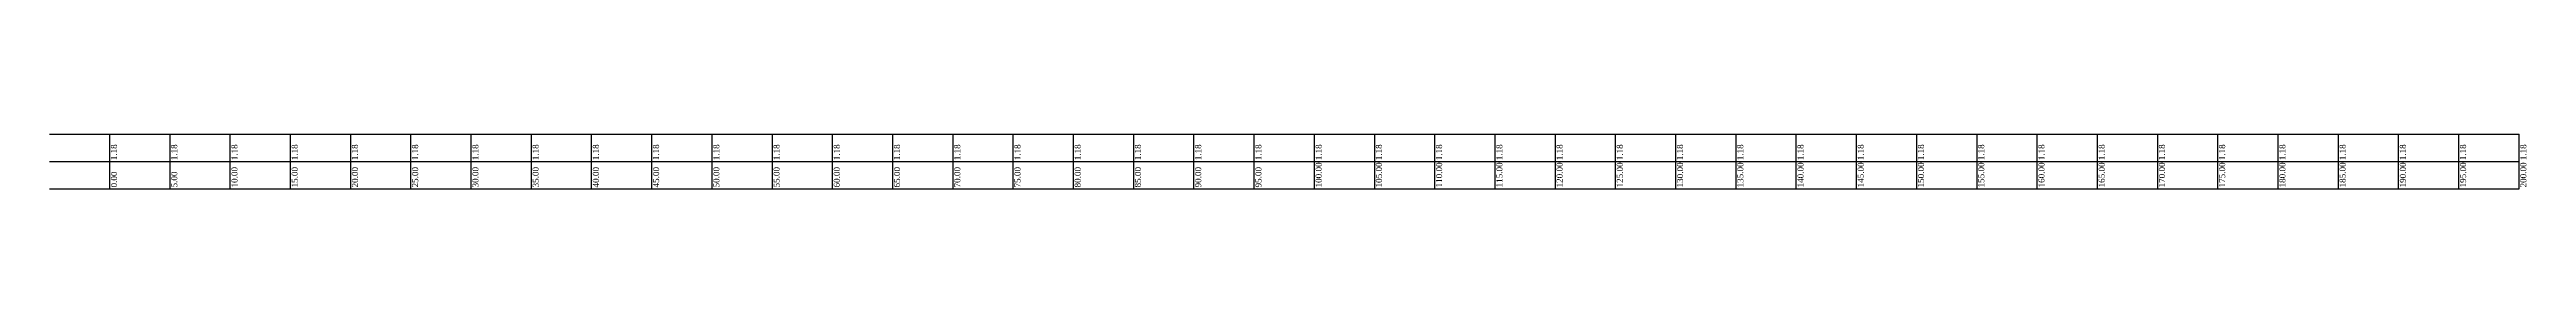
# Model space of a CAD drawing. Header units: metres. Extents: x -148477 to 168932, y -55673 to -2736.
# Drawn here: x 48317.6 to 48523.2, y -25484.7 to -25480.2 of the extents above; entities that cross this region are included whole.
import ezdxf

# ---------------------------------------------------------------- set-up
doc = ezdxf.new("R2010")
doc.units = ezdxf.units.M
doc.styles.add('liza', font='times.ttf', dxfattribs={"height": 2})

msp = doc.modelspace()

# ---------------------------------------------------------------- texts
at = {"color": 6, "linetype": 'Continuous', "lineweight": -3, "ltscale": 0.5, "char_height": 0.5, "width": 2.15, "attachment_point": 1, "rotation": 90, "style": 'liza'}
for s, insert in [('1.18', (48322.7278, -25482.3011)), ('1.18', (48327.7278, -25482.3011)), ('1.18', (48332.7278, -25482.3011)), ('1.18', (48337.7278, -25482.3011)), ('1.18', (48342.7278, -25482.3011)), ('1.18', (48347.7278, -25482.3011)), ('1.18', (48352.7278, -25482.3011)), ('1.18', (48357.7278, -25482.3011)), ('1.18', (48362.7278, -25482.3011)), ('1.18', (48367.7278, -25482.3011)), ('1.18', (48372.7278, -25482.3011)), ('1.18', (48377.7278, -25482.3011)), ('1.18', (48382.7278, -25482.3011)), ('1.18', (48387.7278, -25482.3011)), ('1.18', (48392.7278, -25482.3011)), ('1.18', (48397.7278, -25482.3011)), ('1.18', (48402.7278, -25482.3011)), ('1.18', (48407.7278, -25482.3011)), ('1.18', (48412.7278, -25482.3011)), ('1.18', (48417.7278, -25482.3011)), ('1.18', (48422.7278, -25482.3011)), ('1.18', (48427.7278, -25482.3011)), ('1.18', (48432.7278, -25482.3011)), ('1.18', (48437.7278, -25482.3011)), ('1.18', (48442.7278, -25482.3011)), ('1.18', (48447.7278, -25482.3011)), ('1.18', (48452.7278, -25482.3011)), ('1.18', (48457.7278, -25482.3011)), ('1.18', (48462.7278, -25482.3011)), ('1.18', (48467.7278, -25482.3011)), ('1.18', (48472.7278, -25482.3011)), ('1.18', (48477.7278, -25482.3011)), ('1.18', (48482.7278, -25482.3011)), ('1.18', (48487.7278, -25482.3011)), ('1.18', (48492.7278, -25482.3011)), ('1.18', (48497.7278, -25482.3011)), ('1.18', (48502.7278, -25482.3011)), ('1.18', (48507.7278, -25482.3011)), ('1.18', (48512.7278, -25482.3011)), ('1.18', (48517.7278, -25482.3011)), ('1.18', (48522.7278, -25482.3011)), ('0.00', (48322.7278, -25484.5511)), ('5.00', (48327.7278, -25484.5511)), ('10.00', (48332.7278, -25484.5511)), ('15.00', (48337.7278, -25484.5511)), ('20.00', (48342.7278, -25484.5511)), ('25.00', (48347.7278, -25484.5511)), ('30.00', (48352.7278, -25484.5511)), ('35.00', (48357.7278, -25484.5511)), ('40.00', (48362.7278, -25484.5511)), ('45.00', (48367.7278, -25484.5511)), ('50.00', (48372.7278, -25484.5511)), ('55.00', (48377.7278, -25484.5511)), ('60.00', (48382.7278, -25484.5511)), ('65.00', (48387.7278, -25484.5511)), ('70.00', (48392.7278, -25484.5511)), ('75.00', (48397.7278, -25484.5511)), ('80.00', (48402.7278, -25484.5511)), ('85.00', (48407.7278, -25484.5511)), ('90.00', (48412.7278, -25484.5511)), ('95.00', (48417.7278, -25484.5511)), ('100.00', (48422.7278, -25484.5511)), ('105.00', (48427.7278, -25484.5511)), ('110.00', (48432.7278, -25484.5511)), ('115.00', (48437.7278, -25484.5511)), ('120.00', (48442.7278, -25484.5511)), ('125.00', (48447.7278, -25484.5511)), ('130.00', (48452.7278, -25484.5511)), ('135.00', (48457.7278, -25484.5511)), ('140.00', (48462.7278, -25484.5511)), ('145.00', (48467.7278, -25484.5511)), ('150.00', (48472.7278, -25484.5511)), ('155.00', (48477.7278, -25484.5511)), ('160.00', (48482.7278, -25484.5511)), ('165.00', (48487.7278, -25484.5511)), ('170.00', (48492.7278, -25484.5511)), ('175.00', (48497.7278, -25484.5511)), ('180.00', (48502.7278, -25484.5511)), ('185.00', (48507.7278, -25484.5511)), ('190.00', (48512.7278, -25484.5511)), ('195.00', (48517.7278, -25484.5511)), ('200.00', (48522.7278, -25484.5511))]:
    msp.add_mtext(s, dxfattribs=dict(at, insert=insert))

# ---------------------------------------------------------------- linework, layer by layer
at = {"color": 6, "linetype": 'Continuous', "lineweight": -3, "ltscale": 0.5}
for p, q in [((48317.6278, -25480.1511), (48522.6278, -25480.1511)), ((48322.6278, -25484.6511), (48322.6278, -25480.1511)), ((48327.6278, -25484.6511), (48327.6278, -25480.1511)), ((48332.6278, -25484.6511), (48332.6278, -25480.1511)), ((48337.6278, -25484.6511), (48337.6278, -25480.1511)), ((48342.6278, -25484.6511), (48342.6278, -25480.1511)), ((48347.6278, -25484.6511), (48347.6278, -25480.1511)), ((48352.6278, -25484.6511), (48352.6278, -25480.1511)), ((48357.6278, -25484.6511), (48357.6278, -25480.1511)), ((48362.6278, -25484.6511), (48362.6278, -25480.1511)), ((48367.6278, -25484.6511), (48367.6278, -25480.1511)), ((48372.6278, -25484.6511), (48372.6278, -25480.1511)), ((48377.6278, -25484.6511), (48377.6278, -25480.1511)), ((48382.6278, -25484.6511), (48382.6278, -25480.1511)), ((48387.6278, -25484.6511), (48387.6278, -25480.1511)), ((48392.6278, -25484.6511), (48392.6278, -25480.1511)), ((48397.6278, -25484.6511), (48397.6278, -25480.1511)), ((48402.6278, -25484.6511), (48402.6278, -25480.1511)), ((48407.6278, -25484.6511), (48407.6278, -25480.1511)), ((48412.6278, -25484.6511), (48412.6278, -25480.1511)), ((48417.6278, -25484.6511), (48417.6278, -25480.1511)), ((48422.6278, -25484.6511), (48422.6278, -25480.1511)), ((48427.6278, -25484.6511), (48427.6278, -25480.1511)), ((48432.6278, -25484.6511), (48432.6278, -25480.1511)), ((48437.6278, -25484.6511), (48437.6278, -25480.1511)), ((48442.6278, -25484.6511), (48442.6278, -25480.1511)), ((48447.6278, -25484.6511), (48447.6278, -25480.1511)), ((48452.6278, -25484.6511), (48452.6278, -25480.1511)), ((48457.6278, -25484.6511), (48457.6278, -25480.1511)), ((48462.6278, -25484.6511), (48462.6278, -25480.1511)), ((48467.6278, -25484.6511), (48467.6278, -25480.1511)), ((48472.6278, -25484.6511), (48472.6278, -25480.1511)), ((48477.6278, -25484.6511), (48477.6278, -25480.1511)), ((48482.6278, -25484.6511), (48482.6278, -25480.1511)), ((48487.6278, -25484.6511), (48487.6278, -25480.1511)), ((48492.6278, -25484.6511), (48492.6278, -25480.1511)), ((48497.6278, -25484.6511), (48497.6278, -25480.1511)), ((48502.6278, -25484.6511), (48502.6278, -25480.1511)), ((48507.6278, -25484.6511), (48507.6278, -25480.1511)), ((48512.6278, -25484.6511), (48512.6278, -25480.1511)), ((48517.6278, -25484.6511), (48517.6278, -25480.1511)), ((48522.6278, -25484.6511), (48522.6278, -25480.1511)), ((48317.6278, -25482.4011), (48522.6278, -25482.4011)), ((48317.6278, -25484.6511), (48522.6278, -25484.6511))]:
    msp.add_line(p, q, dxfattribs=at)

msp.set_redraw_order([(e.dxf.handle, doc.entitydb.next_handle()) for e in msp.query("TEXT MTEXT ATTDEF DIMENSION ARC_DIMENSION")])  # texts and dimensions are drawn at this point

doc.saveas('drawing.dxf')
